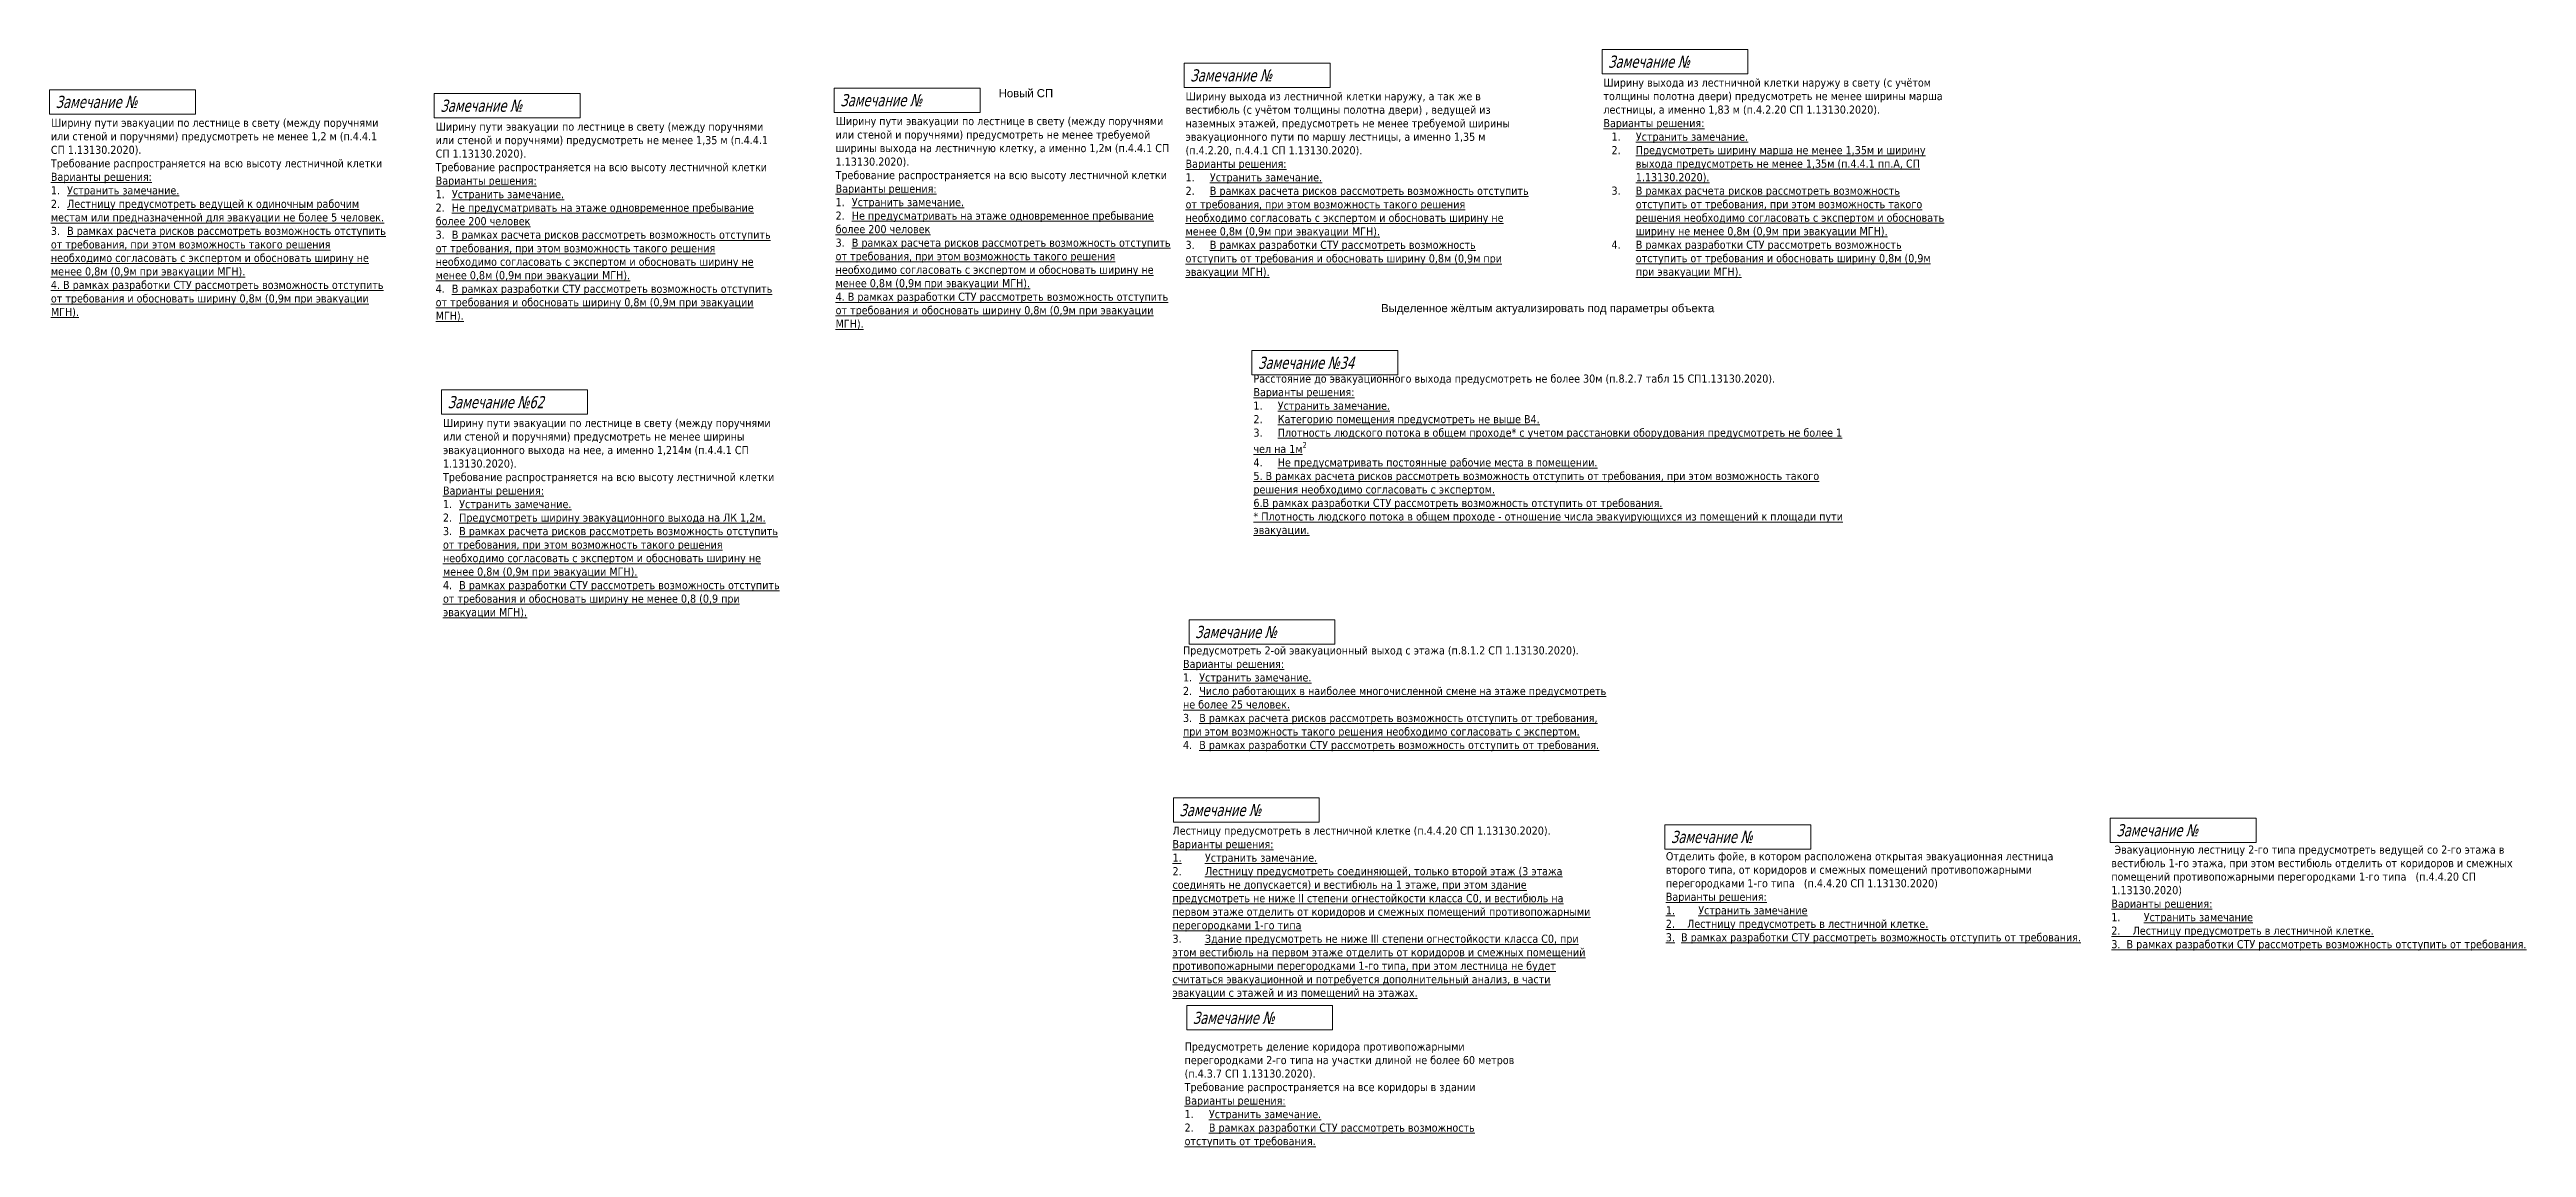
# Model space of a CAD drawing. Header units: millimetres. Extents: x -204396 to 1997851, y -2958255 to 237418.
# Drawn here: x 62219 to 245600, y -686534 to -605244 of the extents above; entities that cross this region are included whole.
import ezdxf

# ---------------------------------------------------------------- set-up
doc = ezdxf.new("R2010")
doc.units = ezdxf.units.MM
doc.layers.add('экспертиза', color=1, linetype='Continuous', lineweight=0)
doc.styles.get("Standard").update_dxf_attribs({"font": 'arial.ttf'})
doc.styles.add('ЭКСПЕРТИЗА', font='tahoma.ttf')

msp = doc.modelspace()

# ---------------------------------------------------------------- texts
at = {"layer": 'экспертиза', "color": 4, "lineweight": 0, "style": 'ЭКСПЕРТИЗА', "oblique": 14.99998, "width": 0.8}
for p in [(146677, -607606), (177610, -606594), (147034, -648818)]:
    msp.add_text('Замечание №', height=900, dxfattribs=at).set_placement(p)
at = {"layer": 'экспертиза', "lineweight": 0, "style": 'ЭКСПЕРТИЗА', "oblique": 14.99998, "width": 0.8}
for s, p in [('Замечание №', (62669, -609571)), ('Замечание №', (120767, -609445)), ('Замечание №', (91157, -609854)), ('Замечание №62', (91698, -631800)), ('Замечание №', (145871, -662004)), ('Замечание №', (182256, -663989)), ('Замечание №', (215238, -663499)), ('Замечание №', (146859, -677385))]:
    msp.add_text(s, height=900, dxfattribs=at).set_placement(p)
at = {"layer": 'экспертиза', "color": 4, "lineweight": 0, "ltscale": 100, "transparency": 33554687, "style": 'ЭКСПЕРТИЗА', "oblique": 14.99998, "width": 0.8}
msp.add_text('Замечание №34', height=900, dxfattribs=at).set_placement((151692, -628886))
at = {"layer": 'экспертиза', "char_height": 600, "attachment_point": 1}
for s, insert in [('\\C2;Новый СП', (132491, -608174)), ('\\C2;Выделенное жёлтым актуализировать под параметры\\~объекта', (160806, -624089))]:
    msp.add_mtext_dynamic_manual_height_columns(s, width=24947.29, gutter_width=12.5, heights=[0], dxfattribs=dict(at, insert=insert))
at = {"layer": 'экспертиза', "color": 4, "lineweight": 0, "ltscale": 100, "char_height": 600, "attachment_point": 1, "style": 'ЭКСПЕРТИЗА'}
for s, insert, width in [('\\pt1200;Ширину выхода из лестничной клетки наружу, а так же в вестибюль (с учётом толщины полотна двери) , ведущей из наземных этажей, предусмотреть не менее требуемой ширины эвакуационного пути по маршу лестницы, а именно {\\C2;1,35 м} (п.4.2.20, п.4.4.1 СП 1.13130.2020).\\P{\\L\\C6;Варианты решения:\\P\\pt1800,16800;\\l1.^I\\LУстранить замечание.\\P\\l2.^I\\LВ рамках расчета рисков рассмотреть возможность отступить от требования, при этом возможность такого решения необходимо согласовать с экспертом и обосновать ширину не менее 0,8м (0,9м при эвакуации МГН).\\H0.91667x;\\l\\C0;\\P\\H1.09091x;\\C6;3.^I\\LВ рамках разработки СТУ рассмотреть возможность отступить от требования и обосновать ширину 0,8м (0,9м при эвакуации МГН).\\H0.91667x;\\l\\C0;\\P\\pt1200;\\H1.09091x;\\L\\C6; }', (146327, -608402), 25338.67), ('\\pt1200;Ширину выхода из лестничной клетки наружу в свету (с учётом толщины полотна двери) предусмотреть не менее ширины марша лестницы, а именно 1,83 м (п.4.2.20 СП 1.13130.2020).\\P{\\L\\C6;Варианты решения:\\P\\pi-1800,l2400,t2400;\\l1.^I\\LУстранить замечание.\\P\\l2.^I\\LПредусмотреть ширину марша не менее 1,35м и ширину выхода предусмотреть не менее 1,35м (п.4.4.1 пп.А, СП 1.13130.2020).\\P\\l3.^I\\LВ рамках расчета рисков рассмотреть возможность отступить от требования, при этом возможность такого решения необходимо согласовать с экспертом и обосновать ширину не менее 0,8м (0,9м при эвакуации МГН).\\H0.91667x;\\l\\C0;\\P\\H1.09091x;\\C6;4.^I\\LВ рамках разработки СТУ рассмотреть возможность отступить от требования и обосновать ширину 0,8м (0,9м при эвакуации МГН).}', (177261, -607390), 25338.67), ('\\pt1200;Предусмотреть 2-ой эвакуационный выход с этажа (п.8.1.2 СП 1.13130.2020).{\\L\\C6;\\PВарианты решения:\\P\\l1.^I\\LУстранить замечание.\\P\\l2.^I\\LЧисло работающих в наиболее многочисленной смене на этаже предусмотреть не более 25 человек.\\P\\l3.^I\\LВ рамках расчета рисков рассмотреть возможность отступить от требования, при этом возможность такого решения необходимо согласовать с экспертом.\\H0.91667x;\\l\\C0;\\P\\H1.09091x;\\C6;4.^I\\LВ рамках разработки СТУ рассмотреть возможность отступить от требования. }', (146138, -649432), 31287.39)]:
    msp.add_mtext(s, dxfattribs=dict(at, insert=insert, width=width))
at = {"layer": 'экспертиза', "lineweight": 0, "ltscale": 100, "char_height": 600, "attachment_point": 1, "style": 'ЭКСПЕРТИЗА'}
for s, insert, width in [('\\pt1200;Ширину пути эвакуации по лестнице в свету (между поручнями или стеной и поручнями) предусмотреть не менее 1,2 м (п.4.4.1 СП 1.13130.2020).\\PТребование распространяется на всю высоту лестничной клетки\\P{\\L\\C6;Варианты решения:\\P\\l1.^I\\LУстранить замечание.\\P\\l2.^I\\LЛестницу предусмотреть ведущей к одиночным рабочим местам или предназначенной для эвакуации не более 5 человек.\\P\\l3.^I\\LВ рамках расчета рисков рассмотреть возможность отступить от требования, при этом возможность такого решения необходимо согласовать с экспертом и обосновать ширину не менее 0,8м (0,9м при эвакуации МГН).\\H0.91667x;\\l\\C0;\\P\\ptz;\\H1.09091x;\\L\\C6;4. В рамках разработки СТУ рассмотреть возможность отступить от требования и обосновать ширину 0,8м (0,9м при эвакуации МГН).\\H0.91667x;\\l\\C0;\\P\\pt1200;\\H1.09091x;\\L\\C6; }', (62320, -610367), 25132.27), ('\\pt1200;Ширину пути эвакуации по лестнице в свету (между поручнями или стеной и поручнями) предусмотреть не менее 1,35 м (п.4.4.1 СП 1.13130.2020).\\PТребование распространяется на всю высоту лестничной клетки\\P{\\L\\C6;Варианты решения:\\P\\l1.^I\\LУстранить замечание.\\P\\l\\C2;2.^I\\LНе предусматривать на этаже одновременное пребывание более 200 человек\\P\\l\\C6;3.^I\\LВ рамках расчета рисков рассмотреть возможность отступить от требования, при этом возможность такого решения необходимо согласовать с экспертом и обосновать ширину не менее 0,8м (0,9м при эвакуации МГН).\\H0.91667x;\\l\\C0;\\P\\H1.09091x;\\C6;4.^I\\LВ рамках разработки СТУ рассмотреть возможность отступить от требования и обосновать ширину 0,8м (0,9м при эвакуации МГН).}', (90807, -610650), 25132.27), ('\\pt1200;Ширину пути эвакуации по лестнице в свету (между поручнями или стеной и поручнями) предусмотреть не менее требуемой ширины выхода на лестничную клетку, а именно {\\C2;1,2м} (п.4.4.1 СП 1.13130.2020).\\PТребование распространяется на всю высоту лестничной клетки\\P{\\L\\C6;Варианты решения:\\P\\l1.^I\\LУстранить замечание.\\P\\l\\C2;2.^I\\LНе предусматривать на этаже одновременное пребывание более 200 человек\\P\\l\\C6;3.^I\\LВ рамках расчета рисков рассмотреть возможность отступить от требования, при этом возможность такого решения необходимо согласовать с экспертом и обосновать ширину не менее 0,8м (0,9м при эвакуации МГН).\\H0.91667x;\\l\\C0;\\P\\ptz;\\H1.09091x;\\L\\C6;4. В рамках разработки СТУ рассмотреть возможность отступить от требования и обосновать ширину 0,8м (0,9м при эвакуации МГН).\\H0.91667x;\\l\\C0;\\P\\pt1200;\\H1.09091x;\\L\\C6; }', (120418, -610241), 25132.27), ('\\pt1200;Ширину пути эвакуации по лестнице в свету (между поручнями или стеной и поручнями) предусмотреть не менее ширины эвакуационного выхода на нее, а именно 1,214м (п.4.4.1 СП 1.13130.2020).\\PТребование распространяется на всю высоту лестничной клетки\\P{\\L\\C6;Варианты решения:\\P\\l1.^I\\LУстранить замечание.\\P\\l2.^I\\LПредусмотреть ширину эвакуационного выхода на ЛК 1,2м.\\P\\l3.^I\\LВ рамках расчета рисков рассмотреть возможность отступить от требования, при этом возможность такого решения необходимо согласовать с экспертом и обосновать ширину не менее 0,8м (0,9м при эвакуации МГН).\\H0.91667x;\\l\\C0;\\P\\H1.09091x;\\C6;4.^I\\LВ рамках разработки СТУ рассмотреть возможность отступить от требования и обосновать ширину не менее 0,8 (0,9 при эвакуации МГН). }', (91349, -632596), 25132.27), ('Лестницу предусмотреть в лестничной клетке (п.4.4.20 СП 1.13130.2020).\\P{\\L\\C6;Варианты решения:\\P1.^IУстранить замечание.\\P\\l2.^I\\LЛестницу предусмотреть соединяющей, только второй этаж (3 этажа соединять не допускается) и вестибюль на 1 этаже, при этом здание предусмотреть не ниже II степени огнестойкости класса С0, и вестибюль на первом этаже отделить от коридоров и смежных помещений противопожарными перегородками 1-го типа\\P\\l3.^I\\LЗдание предусмотреть не ниже III степени огнестойкости класса С0, при этом вестибюль на первом этаже отделить от коридоров и смежных помещений противопожарными перегородками 1-го типа, при этом лестница не будет считаться эвакуационной и потребуется дополнительный анализ, в части эвакуации с этажей и из помещений на этажах.}', (145360, -662777), 31202.31), ('Отделить фойе, в котором расположена открытая эвакуационная лестница второго типа, от коридоров и смежных помещений противопожарными перегородками 1-го типа   (п.4.4.20 СП 1.13130.2020)\\P{\\L\\C6;Варианты решения:\\P1.^IУстранить замечание\\P2.    Лестницу предусмотреть в лестничной клетке.\\P3\\H1x;.  В рамках разработки СТУ рассмотреть возможность отступить от требования. }', (181885, -664672), 31202.31), (' Эвакуационную лестницу 2-го типа предусмотреть ведущей со 2-го этажа в вестибюль 1-го этажа, при этом вестибюль отделить от коридоров и смежных помещений противопожарными перегородками 1-го типа   (п.4.4.20 СП 1.13130.2020)\\P{\\L\\C6;Варианты решения:\\P\\l1.^I\\LУстранить замечание\\P2.    Лестницу предусмотреть в лестничной клетке.\\P3.  В рамках разработки СТУ рассмотреть возможность отступить от требования. }', (214867, -664181), 31202.31), ('Предусмотреть деление коридора противопожарными перегородками 2-го типа на участки длиной не более 60 метров (п.4.3.7 СП 1.13130.2020).\\PТребование распространяется на все коридоры в здании\\P{\\L\\C6;Варианты решения: \\P\\pt1800;\\l1.^I\\LУстранить замечание.\\P\\l2.^I\\LВ рамках разработки СТУ рассмотреть возможность отступить от требования. }', (146256, -678762), 25154.37)]:
    msp.add_mtext(s, dxfattribs=dict(at, insert=insert, width=width))
at = {"layer": 'экспертиза', "color": 4, "lineweight": 0, "ltscale": 100, "transparency": 33554687, "insert": (151351, -629308), "char_height": 600, "width": 43529.92, "attachment_point": 1, "style": 'ЭКСПЕРТИЗА'}
msp.add_mtext('\\A1;Расстояние до эвакуационного выхода предусмотреть не более 30м (п.8.2.7 табл 15 СП1.13130.2020).{\\C6;\\P\\LВарианты решения:\\P\\pt1800,16800;\\l1.^I\\LУстранить замечание.\\P\\l2.^I\\LКатегорию помещения предусмотреть не выше В4.\\P\\l3.^I\\LПлотность людского потока в общем проходе* с учетом расстановки оборудования предусмотреть не более 1 чел на 1м\\H0.7x;\\S2^ ;\\H1.42857x;\\P\\l4.^I\\LНе предусматривать постоянные рабочие места в помещении.\\P\\ptz;\\A0;5. В рамках расчета рисков рассмотреть возможность отступить от требования, при этом возможность такого решения необходимо согласовать с экспертом.\\H0.91667x;\\l\\C0;\\P\\H1.09091x;\\L\\C6;6.В рамках разработки СТУ рассмотреть возможность отступить от требования.\\A1;\\H0.99999x;\\P* Плотность людского потока в общем проходе\\A0; - отношение числа эвакуирующихся из помещений к площади пути эвакуации.}', dxfattribs=at)

# ---------------------------------------------------------------- linework, layer by layer
at = {"layer": 'экспертиза', "color": 4, "lineweight": 0}
for points in [[(146227, -606256), (157027, -606256), (157027, -608056), (146227, -608056), (146227, -606256)], [(177160, -605244), (187960, -605244), (187960, -607044), (177160, -607044), (177160, -605244)], [(146584, -647468), (157384, -647468), (157384, -649268), (146584, -649268), (146584, -647468)]]:
    msp.add_lwpolyline(points, dxfattribs=at)
at = {"layer": 'экспертиза', "lineweight": 0}
for points in [[(62219, -608221), (73019, -608221), (73019, -610021), (62219, -610021), (62219, -608221)], [(90707, -608504), (101507, -608504), (101507, -610304), (90707, -610304), (90707, -608504)], [(120317, -608095), (131117, -608095), (131117, -609895), (120317, -609895), (120317, -608095)], [(91248, -630450), (102048, -630450), (102048, -632250), (91248, -632250), (91248, -630450)], [(145421, -660654), (156221, -660654), (156221, -662454), (145421, -662454), (145421, -660654)], [(181806, -662639), (192606, -662639), (192606, -664439), (181806, -664439), (181806, -662639)], [(214788, -662149), (225588, -662149), (225588, -663949), (214788, -663949), (214788, -662149)], [(146409, -676035), (157209, -676035), (157209, -677835), (146409, -677835), (146409, -676035)]]:
    msp.add_lwpolyline(points, dxfattribs=at)
at = {"layer": 'экспертиза', "color": 4, "lineweight": 0, "transparency": 33554687}
msp.add_lwpolyline([(151242, -627536), (162042, -627536), (162042, -629336), (151242, -629336), (151242, -627536)], dxfattribs=at)

msp.set_redraw_order([(e.dxf.handle, doc.entitydb.next_handle()) for e in msp.query("TEXT MTEXT ATTDEF DIMENSION ARC_DIMENSION")])  # texts and dimensions are drawn at this point

doc.saveas('drawing.dxf')
